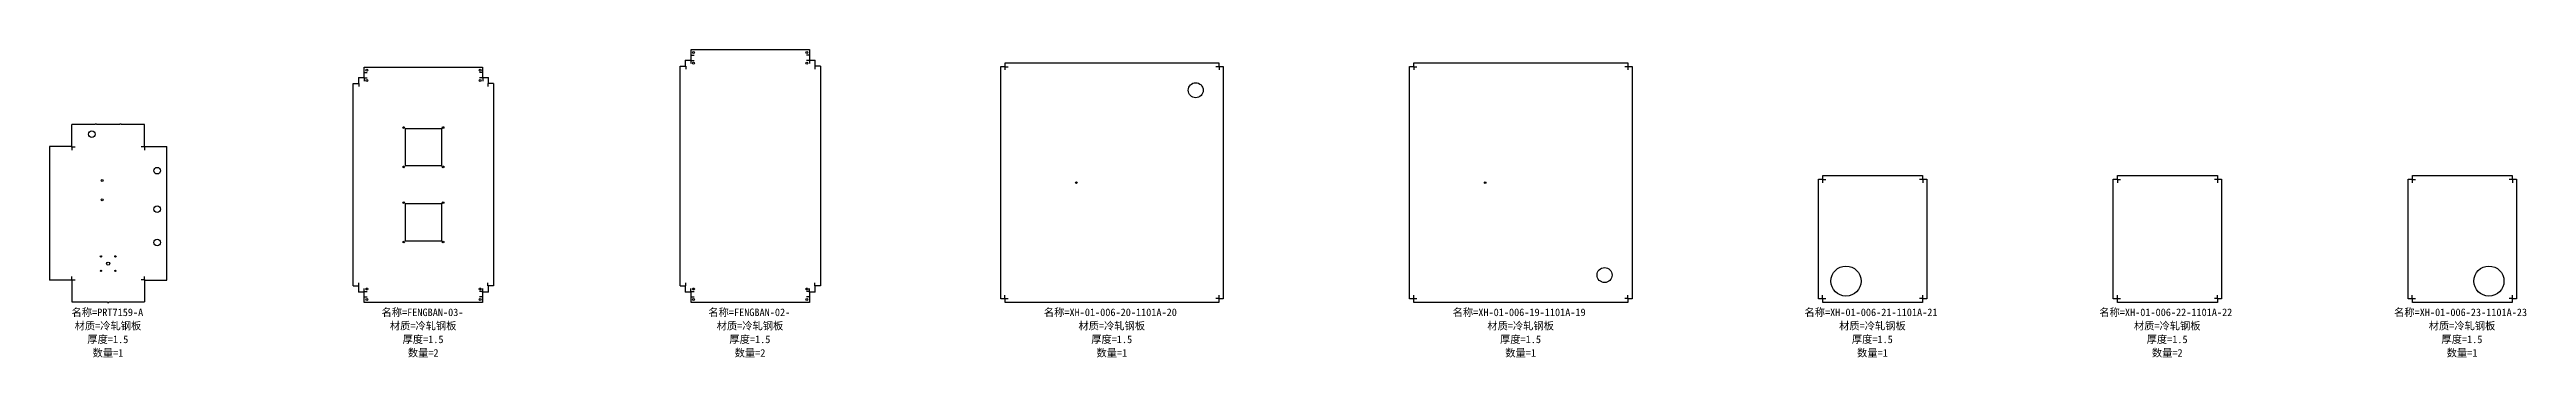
# Model space of a CAD drawing. Header units: millimetres. Extents: x -235 to 9947, y -22183 to 842.
# Drawn here: x -195 to 8043, y -183 to 842 of the extents above; entities that cross this region are included whole.
import ezdxf

# ---------------------------------------------------------------- set-up
doc = ezdxf.new("R2010")
doc.units = ezdxf.units.MM
doc.layers.add('上折弯标线', color=6, linetype='Continuous')
doc.layers.add('零件信息', color=131, linetype='Continuous')
doc.styles.add('SLDTEXTSTYLE1', font='', dxfattribs={"bigfont": 'bigfont'})
doc.styles.get('SLDTEXTSTYLE1').set_extended_font_data('宋体')

msp = doc.modelspace()

# ---------------------------------------------------------------- texts
at = {"layer": '零件信息', "char_height": 25, "attachment_point": 2, "style": 'SLDTEXTSTYLE1'}
for s, insert in [('名称=PRT7159-A', (-2.6, -20)), ('材质=冷轧钢板', (-0.8, -65)), ('名称=FENGBAN-03-', (1045.4, -20)), ('材质=冷轧钢板', (1047.7, -65)), ('名称=FENGBAN-02-', (2132.4, -20)), ('材质=冷轧钢板', (2134.7, -65)), ('名称=XH-01-006-20-1101A-20', (3333.3, -20)), ('材质=冷轧钢板', (3338, -65)), ('名称=XH-01-006-19-1101A-19', (4693, -20)), ('材质=冷轧钢板', (4697.8, -65)), ('名称=XH-01-006-21-1101A-21', (5863.1, -20)), ('材质=冷轧钢板', (5867.9, -65)), ('名称=XH-01-006-22-1101A-22', (6843.6, -20)), ('材质=冷轧钢板', (6848.4, -65)), ('名称=XH-01-006-23-1101A-23', (7824.1, -20)), ('材质=冷轧钢板', (7828.9, -65)), ('厚度=1.5', (-1.2, -110)), ('数量=1', (-0.7, -155)), ('厚度=1.5', (1047.3, -110)), ('数量=2', (1047.8, -155)), ('厚度=1.5', (2134.3, -110)), ('数量=2', (2134.8, -155)), ('厚度=1.5', (3337.7, -110)), ('数量=1', (3338.2, -155)), ('厚度=1.5', (4697.4, -110)), ('数量=1', (4697.9, -155)), ('厚度=1.5', (5867.5, -110)), ('数量=1', (5868, -155)), ('厚度=1.5', (6848, -110)), ('数量=2', (6848.5, -155)), ('厚度=1.5', (7828.5, -110)), ('数量=1', (7829, -155))]:
    msp.add_mtext(s, dxfattribs=dict(at, insert=insert))

# ---------------------------------------------------------------- linework, layer by layer
at = {"color": 7, "linetype": 'Continuous', "lineweight": 25}
for p, q in [((1938.8, 805.3), (1938.8, 842)), ((1938.8, 842), (2332.2, 842)), ((2332.2, 842), (2332.2, 805.3)), ((832.5, 748.7), (832.5, 728.6)), ((832.5, 748.7), (850.9, 748.7)), ((850.9, 748.7), (850.9, 747.1)), ((850.9, 747.1), (851.6, 747.1)), ((851.6, 748.7), (851.6, 747.1)), ((851.6, 748.7), (851.7, 748.7)), ((851.7, 748.7), (851.7, 747)), ((851.7, 747), (851.8, 747)), ((851.8, 747), (851.8, 783.7)), ((851.8, 783.7), (1245.2, 783.7)), ((1245.2, 783.7), (1245.2, 747)), ((1245.2, 747), (1245.4, 747)), ((1245.4, 747), (1245.4, 748.7)), ((1245.4, 748.7), (1245.4, 748.7)), ((1245.4, 747.1), (1245.4, 748.7)), ((1245.4, 747.1), (1246.1, 747.1)), ((1246.1, 748.7), (1246.1, 747.1)), ((1246.1, 748.7), (1264.5, 748.7)), ((1264.5, 728.6), (1264.5, 748.7)), ((1902, 786.7), (1921.3, 786.7)), ((1902, 55.3), (1902, 786.7)), ((1919.5, 807), (1919.5, 786.9)), ((1919.5, 807), (1937.9, 807)), ((1921.3, 786.9), (1919.5, 786.9)), ((1921.3, 786.7), (1921.3, 786.9)), ((1937.9, 807), (1937.9, 805.4)), ((1937.9, 805.4), (1938.6, 805.4)), ((1938.6, 807), (1938.6, 805.4)), ((1938.6, 807), (1938.7, 807)), ((1938.7, 807), (1938.7, 805.3)), ((1938.7, 805.3), (1938.8, 805.3)), ((2332.2, 805.3), (2332.4, 805.3)), ((2332.4, 805.3), (2332.4, 807)), ((2332.4, 807), (2332.4, 807)), ((2332.4, 805.4), (2332.4, 807)), ((2332.4, 805.4), (2333.1, 805.4)), ((2333.1, 807), (2333.1, 805.4)), ((2333.1, 807), (2351.5, 807)), ((2351.5, 786.9), (2349.8, 786.9)), ((2349.8, 786.9), (2349.8, 786.7)), ((2369, 786.7), (2349.8, 786.7)), ((2351.5, 786.9), (2351.5, 807)), ((2369, 786.7), (2369, 55.3)), ((2969, 12.5), (2969, 785.5)), ((2969, 785.5), (2982.4, 785.5)), ((2982.4, 785.5), (2982.4, 783.9)), ((2982.4, 783.9), (2983.1, 783.9)), ((2983.1, 785.5), (2983.1, 783.9)), ((2983.1, 785.5), (2983.2, 785.5)), ((2983.2, 785.5), (2983.2, 783.8)), ((2983.2, 783.8), (2983.3, 783.8)), ((2983.3, 783.8), (2983.3, 798)), ((2983.3, 798), (3694.4, 798)), ((3694.4, 798), (3694.4, 783.8)), ((3694.4, 783.8), (3694.6, 783.8)), ((3694.6, 783.8), (3694.6, 785.5)), ((3694.6, 785.5), (3694.6, 785.5)), ((3694.6, 783.9), (3694.6, 785.5)), ((3694.6, 783.9), (3695.3, 783.9)), ((3695.3, 785.5), (3695.3, 783.9)), ((3695.3, 785.5), (3708.7, 785.5)), ((3708.7, 785.5), (3708.7, 12.5)), ((4328.7, 12.5), (4328.7, 785.5)), ((4328.7, 785.5), (4342.1, 785.5)), ((4342.1, 785.5), (4342.1, 783.9)), ((4342.1, 783.9), (4342.8, 783.9)), ((4342.8, 785.5), (4342.8, 783.9)), ((4342.8, 785.5), (4342.9, 785.5)), ((4342.9, 785.5), (4342.9, 783.8)), ((4342.9, 783.8), (4343, 783.8)), ((4343, 783.8), (4343, 798)), ((4343, 798), (5054.1, 798)), ((5054.1, 798), (5054.1, 783.8)), ((5054.1, 783.8), (5054.3, 783.8)), ((5054.3, 783.8), (5054.3, 785.5)), ((5054.3, 785.5), (5054.3, 785.5)), ((5054.3, 783.9), (5054.3, 785.5)), ((5054.3, 783.9), (5055, 783.9)), ((5055, 785.5), (5055, 783.9)), ((5055, 785.5), (5068.4, 785.5)), ((5068.4, 785.5), (5068.4, 12.5)), ((815, 55.3), (815, 728.4)), ((815, 728.4), (834.3, 728.4)), ((834.3, 728.6), (832.5, 728.6)), ((834.3, 728.4), (834.3, 728.6)), ((1264.5, 728.6), (1262.8, 728.6)), ((1262.8, 728.6), (1262.8, 728.4)), ((1282, 728.4), (1262.8, 728.4)), ((1282, 728.4), (1282, 55.3)), ((-120.9, 519.5), (-120.9, 592)), ((-43.6, 592), (-120.9, 592)), ((-43.6, 594), (-43.6, 592)), ((-38.6, 594), (-43.6, 594)), ((-38.6, 592), (-38.6, 594)), ((38.6, 592), (-38.6, 592)), ((38.6, 594), (38.6, 592)), ((43.6, 594), (38.6, 594)), ((43.6, 592), (43.6, 594)), ((120.9, 592), (43.6, 592)), ((120.9, 519.5), (120.9, 592)), ((1109.8, 578.1), (987.3, 578.1)), ((987.3, 578.1), (987.3, 455.6)), ((1109.8, 455.6), (1109.8, 578.1)), ((-195, 519.5), (-195, 74.5)), ((-122.5, 519.5), (-195, 519.5)), ((-122.5, 519.5), (-122.5, 517)), ((-122.5, 517), (-120, 517)), ((-120, 519.5), (-120.9, 519.5)), ((-120, 517), (-120, 519.5)), ((120.9, 519.5), (120, 519.5)), ((120, 519.5), (120, 517)), ((120, 517), (122.5, 517)), ((122.5, 517), (122.5, 519.5)), ((122.5, 519.5), (195, 519.5)), ((195, 74.5), (195, 519.5)), ((987.3, 455.6), (1109.8, 455.6)), ((5702.7, 408.8), (5702.7, 423)), ((5702.7, 423), (6034.6, 423)), ((6034.6, 423), (6034.6, 408.8)), ((6683.2, 408.8), (6683.2, 423)), ((6683.2, 423), (7015.1, 423)), ((7015.1, 423), (7015.1, 408.8)), ((7663.7, 408.8), (7663.7, 423)), ((7663.7, 423), (7995.6, 423)), ((7995.6, 423), (7995.6, 408.8)), ((5688.4, 12.5), (5688.4, 410.5)), ((5688.4, 410.5), (5701.8, 410.5)), ((5701.8, 410.5), (5701.8, 408.9)), ((5701.8, 408.9), (5702.5, 408.9)), ((5702.5, 410.5), (5702.5, 408.9)), ((5702.5, 410.5), (5702.6, 410.5)), ((5702.6, 410.5), (5702.6, 408.8)), ((5702.6, 408.8), (5702.7, 408.8)), ((6034.6, 408.8), (6034.8, 408.8)), ((6034.8, 408.8), (6034.8, 410.5)), ((6034.8, 410.5), (6034.8, 410.5)), ((6034.8, 408.9), (6034.8, 410.5)), ((6034.8, 408.9), (6035.5, 408.9)), ((6035.5, 410.5), (6035.5, 408.9)), ((6035.5, 410.5), (6048.9, 410.5)), ((6048.9, 410.5), (6048.9, 12.5)), ((6668.9, 12.5), (6668.9, 410.5)), ((6668.9, 410.5), (6682.3, 410.5)), ((6682.3, 410.5), (6682.3, 408.9)), ((6682.3, 408.9), (6683, 408.9)), ((6683, 410.5), (6683, 408.9)), ((6683, 410.5), (6683.1, 410.5)), ((6683.1, 410.5), (6683.1, 408.8)), ((6683.1, 408.8), (6683.2, 408.8)), ((7015.1, 408.8), (7015.3, 408.8)), ((7015.3, 408.8), (7015.3, 410.5)), ((7015.3, 410.5), (7015.3, 410.5)), ((7015.3, 408.9), (7015.3, 410.5)), ((7015.3, 408.9), (7016, 408.9)), ((7016, 410.5), (7016, 408.9)), ((7016, 410.5), (7029.4, 410.5)), ((7029.4, 410.5), (7029.4, 12.5)), ((7649.4, 12.5), (7649.4, 410.5)), ((7649.4, 410.5), (7662.8, 410.5)), ((7662.8, 410.5), (7662.8, 408.9)), ((7662.8, 408.9), (7663.5, 408.9)), ((7663.5, 410.5), (7663.5, 408.9)), ((7663.5, 410.5), (7663.6, 410.5)), ((7663.6, 410.5), (7663.6, 408.8)), ((7663.6, 408.8), (7663.7, 408.8)), ((7995.6, 408.8), (7995.8, 408.8)), ((7995.8, 408.8), (7995.8, 410.5)), ((7995.8, 410.5), (7995.8, 410.5)), ((7995.8, 408.9), (7995.8, 410.5)), ((7995.8, 408.9), (7996.5, 408.9)), ((7996.5, 410.5), (7996.5, 408.9)), ((7996.5, 410.5), (8009.9, 410.5)), ((8009.9, 410.5), (8009.9, 12.5)), ((1109.8, 328.1), (987.3, 328.1)), ((987.3, 328.1), (987.3, 205.6)), ((1109.8, 205.6), (1109.8, 328.1)), ((987.3, 205.6), (1109.8, 205.6)), ((-122.5, 74.5), (-195, 74.5)), ((-120, 77), (-122.5, 77)), ((-122.5, 77), (-122.5, 74.5)), ((-120.9, 74.5), (-120.9, 2)), ((-120.9, 74.5), (-120, 74.5)), ((-120.9, 2), (-2.5, 2)), ((-120, 74.5), (-120, 77)), ((-2.5, 2), (-2.5, 0)), ((-2.5, 0), (2.5, 0)), ((2.5, 2), (120.9, 2)), ((2.5, 0), (2.5, 2)), ((122.5, 77), (120, 77)), ((120, 77), (120, 74.5)), ((120, 74.5), (120.9, 74.5)), ((120.9, 74.5), (120.9, 2)), ((122.5, 74.5), (122.5, 77)), ((122.5, 74.5), (195, 74.5)), ((815, 55.3), (834.3, 55.3)), ((832.5, 55.2), (832.5, 35)), ((832.5, 55.2), (834.3, 55.2)), ((850.9, 35), (832.5, 35)), ((834.3, 55.2), (834.3, 55.3)), ((851.6, 36.6), (850.9, 36.6)), ((850.9, 35), (850.9, 36.6)), ((851.6, 36.6), (851.6, 35)), ((851.6, 35), (851.7, 35)), ((851.8, 36.8), (851.7, 36.8)), ((851.7, 36.8), (851.7, 35)), ((851.8, 0), (851.8, 36.8)), ((1245.2, 0), (851.8, 0)), ((1245.4, 36.8), (1245.2, 36.8)), ((1245.2, 36.8), (1245.2, 0)), ((1245.4, 35), (1245.4, 36.8)), ((1246.1, 36.6), (1245.4, 36.6)), ((1245.4, 35), (1245.4, 36.6)), ((1245.4, 35), (1245.4, 35)), ((1246.1, 35), (1246.1, 36.6)), ((1264.5, 35), (1246.1, 35)), ((1282, 55.3), (1262.8, 55.3)), ((1262.8, 55.3), (1262.8, 55.2)), ((1262.8, 55.2), (1264.5, 55.2)), ((1264.5, 35), (1264.5, 55.2)), ((1902, 55.3), (1921.3, 55.3)), ((1919.5, 55.2), (1919.5, 35)), ((1919.5, 55.2), (1921.3, 55.2)), ((1937.9, 35), (1919.5, 35)), ((1921.3, 55.2), (1921.3, 55.3)), ((1938.6, 36.6), (1937.9, 36.6)), ((1937.9, 35), (1937.9, 36.6)), ((1938.6, 36.6), (1938.6, 35)), ((1938.6, 35), (1938.7, 35)), ((1938.8, 36.8), (1938.7, 36.8)), ((1938.7, 36.8), (1938.7, 35)), ((1938.8, 0), (1938.8, 36.8)), ((2332.2, 0), (1938.8, 0)), ((2332.4, 36.8), (2332.2, 36.8)), ((2332.2, 36.8), (2332.2, 0)), ((2332.4, 35), (2332.4, 36.8)), ((2333.1, 36.6), (2332.4, 36.6)), ((2332.4, 35), (2332.4, 36.6)), ((2332.4, 35), (2332.4, 35)), ((2333.1, 35), (2333.1, 36.6)), ((2351.5, 35), (2333.1, 35)), ((2369, 55.3), (2349.8, 55.3)), ((2349.8, 55.3), (2349.8, 55.2)), ((2349.8, 55.2), (2351.5, 55.2)), ((2351.5, 35), (2351.5, 55.2)), ((2982.4, 12.5), (2969, 12.5)), ((2983.1, 14.1), (2982.4, 14.1)), ((2982.4, 12.5), (2982.4, 14.1)), ((2983.1, 14.1), (2983.1, 12.5)), ((2983.1, 12.5), (2983.2, 12.5)), ((2983.3, 14.3), (2983.2, 14.3)), ((2983.2, 14.3), (2983.2, 12.5)), ((2983.3, 0), (2983.3, 14.3)), ((3694.4, 0), (2983.3, 0)), ((3694.6, 14.3), (3694.4, 14.3)), ((3694.4, 14.3), (3694.4, 0)), ((3694.6, 12.5), (3694.6, 14.3)), ((3695.3, 14.1), (3694.6, 14.1)), ((3694.6, 12.5), (3694.6, 14.1)), ((3694.6, 12.5), (3694.6, 12.5)), ((3695.3, 12.5), (3695.3, 14.1)), ((3708.7, 12.5), (3695.3, 12.5)), ((4342.1, 12.5), (4328.7, 12.5)), ((4342.8, 14.1), (4342.1, 14.1)), ((4342.1, 12.5), (4342.1, 14.1)), ((4342.8, 14.1), (4342.8, 12.5)), ((4342.8, 12.5), (4342.9, 12.5)), ((4343, 14.3), (4342.9, 14.3)), ((4342.9, 14.3), (4342.9, 12.5)), ((4343, 0), (4343, 14.3)), ((5054.1, 0), (4343, 0)), ((5054.3, 14.3), (5054.1, 14.3)), ((5054.1, 14.3), (5054.1, 0)), ((5054.3, 12.5), (5054.3, 14.3)), ((5055, 14.1), (5054.3, 14.1)), ((5054.3, 12.5), (5054.3, 14.1)), ((5054.3, 12.5), (5054.3, 12.5)), ((5055, 12.5), (5055, 14.1)), ((5068.4, 12.5), (5055, 12.5)), ((5701.8, 12.5), (5688.4, 12.5)), ((5702.5, 14.1), (5701.8, 14.1)), ((5701.8, 12.5), (5701.8, 14.1)), ((5702.5, 14.1), (5702.5, 12.5)), ((5702.5, 12.5), (5702.6, 12.5)), ((5702.7, 14.3), (5702.6, 14.3)), ((5702.6, 14.3), (5702.6, 12.5)), ((5702.7, 0), (5702.7, 14.3)), ((6034.6, 0), (5702.7, 0)), ((6034.8, 14.3), (6034.6, 14.3)), ((6034.6, 14.3), (6034.6, 0)), ((6034.8, 12.5), (6034.8, 14.3)), ((6035.5, 14.1), (6034.8, 14.1)), ((6034.8, 12.5), (6034.8, 14.1)), ((6034.8, 12.5), (6034.8, 12.5)), ((6035.5, 12.5), (6035.5, 14.1)), ((6048.9, 12.5), (6035.5, 12.5)), ((6682.3, 12.5), (6668.9, 12.5)), ((6683, 14.1), (6682.3, 14.1)), ((6682.3, 12.5), (6682.3, 14.1)), ((6683, 14.1), (6683, 12.5)), ((6683, 12.5), (6683.1, 12.5)), ((6683.2, 14.3), (6683.1, 14.3)), ((6683.1, 14.3), (6683.1, 12.5)), ((6683.2, 0), (6683.2, 14.3)), ((7015.1, 0), (6683.2, 0)), ((7015.3, 14.3), (7015.1, 14.3)), ((7015.1, 14.3), (7015.1, 0)), ((7015.3, 12.5), (7015.3, 14.3)), ((7016, 14.1), (7015.3, 14.1)), ((7015.3, 12.5), (7015.3, 14.1)), ((7015.3, 12.5), (7015.3, 12.5)), ((7016, 12.5), (7016, 14.1)), ((7029.4, 12.5), (7016, 12.5)), ((7662.8, 12.5), (7649.4, 12.5)), ((7663.5, 14.1), (7662.8, 14.1)), ((7662.8, 12.5), (7662.8, 14.1)), ((7663.5, 14.1), (7663.5, 12.5)), ((7663.5, 12.5), (7663.6, 12.5)), ((7663.7, 14.3), (7663.6, 14.3)), ((7663.6, 14.3), (7663.6, 12.5)), ((7663.7, 0), (7663.7, 14.3)), ((7995.6, 0), (7663.7, 0)), ((7995.8, 14.3), (7995.6, 14.3)), ((7995.6, 14.3), (7995.6, 0)), ((7995.8, 12.5), (7995.8, 14.3)), ((7996.5, 14.1), (7995.8, 14.1)), ((7995.8, 12.5), (7995.8, 14.1)), ((7995.8, 12.5), (7995.8, 12.5)), ((7996.5, 12.5), (7996.5, 14.1)), ((8009.9, 12.5), (7996.5, 12.5))]:
    msp.add_line(p, q, dxfattribs=at)
for centre, radius in [((1947, 832), 3.25), ((2324, 832), 3.25), ((860, 773.7), 3.25), ((860, 738.7), 3.25), ((1237, 773.7), 3.25), ((1237, 738.7), 3.25), ((1947, 797), 3.25), ((2324, 797), 3.25), ((3617.2, 706.5), 25), ((983, 582.4), 2.75), ((1114, 582.4), 2.75), ((-54, 560), 11), ((163, 438.8), 11), ((983, 451.4), 2.75), ((1114, 451.4), 2.75), ((-20, 406), 3.4), ((-20, 342), 3.4), ((983, 332.4), 2.75), ((1114, 332.4), 2.75), ((3220.2, 399), 2.6), ((4579.9, 399), 2.6), ((163, 310.8), 11), ((163, 199.8), 11), ((983, 201.4), 2.75), ((1114, 201.4), 2.75), ((-24, 153.5), 2.25), ((-24, 105.5), 2.25), ((0, 129.5), 5.25), ((24, 153.5), 2.25), ((24, 105.5), 2.25), ((4976.9, 91.5), 25), ((5779.9, 71.5), 50), ((7918.4, 71.5), 50), ((860, 45), 3.25), ((860, 10), 3.25), ((1237, 45), 3.25), ((1237, 10), 3.25), ((1947, 45), 3.25), ((1947, 10), 3.25), ((2324, 45), 3.25), ((2324, 10), 3.25)]:
    msp.add_circle(centre, radius, dxfattribs=at)
at = {"layer": '上折弯标线'}
for p, q in [((851.3, 747.1), (851.3, 737.1)), ((851.8, 765), (861.8, 765)), ((851.8, 747.5), (861.8, 747.5)), ((1245.2, 765), (1235.2, 765)), ((1245.2, 747.5), (1235.2, 747.5)), ((1245.8, 747.1), (1245.8, 737.1)), ((1920.8, 786.7), (1920.8, 776.7)), ((1938.3, 805.4), (1938.3, 795.4)), ((1938.8, 823.3), (1948.8, 823.3)), ((1938.8, 805.8), (1948.8, 805.8)), ((2332.2, 823.3), (2322.2, 823.3)), ((2332.2, 805.8), (2322.2, 805.8)), ((2332.8, 805.4), (2332.8, 795.4)), ((2350.3, 786.7), (2350.3, 776.7)), ((2982.8, 783.9), (2982.8, 773.9)), ((2983.3, 784.3), (2993.3, 784.3)), ((3694.4, 784.3), (3684.4, 784.3)), ((3695, 783.9), (3695, 773.9)), ((4342.5, 783.9), (4342.5, 773.9)), ((4343, 784.3), (4353, 784.3)), ((5054.1, 784.3), (5044.1, 784.3)), ((5054.7, 783.9), (5054.7, 773.9)), ((833.8, 728.4), (833.8, 718.4)), ((1263.3, 728.4), (1263.3, 718.4)), ((-121.2, 517), (-121.2, 507)), ((-120, 518.3), (-110, 518.3)), ((120, 518.3), (110, 518.3)), ((121.2, 517), (121.2, 507)), ((5702.2, 408.9), (5702.2, 398.9)), ((5702.7, 409.3), (5712.7, 409.3)), ((6034.6, 409.3), (6024.6, 409.3)), ((6035.2, 408.9), (6035.2, 398.9)), ((6682.7, 408.9), (6682.7, 398.9)), ((6683.2, 409.3), (6693.2, 409.3)), ((7015.1, 409.3), (7005.1, 409.3)), ((7015.7, 408.9), (7015.7, 398.9)), ((7663.2, 408.9), (7663.2, 398.9)), ((7663.7, 409.3), (7673.7, 409.3)), ((7995.6, 409.3), (7985.6, 409.3)), ((7996.2, 408.9), (7996.2, 398.9)), ((-121.2, 77), (-121.2, 87)), ((121.2, 77), (121.2, 87)), ((-120, 75.8), (-110, 75.8)), ((120, 75.8), (110, 75.8)), ((833.8, 55.3), (833.8, 65.3)), ((851.3, 36.6), (851.3, 46.6)), ((851.8, 36.3), (861.8, 36.3)), ((851.8, 18.8), (861.8, 18.8)), ((1245.2, 36.3), (1235.2, 36.3)), ((1245.2, 18.8), (1235.2, 18.8)), ((1245.8, 36.6), (1245.8, 46.6)), ((1263.3, 55.3), (1263.3, 65.3)), ((1920.8, 55.3), (1920.8, 65.3)), ((1938.3, 36.6), (1938.3, 46.6)), ((1938.8, 36.3), (1948.8, 36.3)), ((1938.8, 18.8), (1948.8, 18.8)), ((2332.2, 36.3), (2322.2, 36.3)), ((2332.2, 18.8), (2322.2, 18.8)), ((2332.8, 36.6), (2332.8, 46.6)), ((2350.3, 55.3), (2350.3, 65.3)), ((2982.8, 14.1), (2982.8, 24.1)), ((2983.3, 13.8), (2993.3, 13.8)), ((3694.4, 13.8), (3684.4, 13.8)), ((3695, 14.1), (3695, 24.1)), ((4342.5, 14.1), (4342.5, 24.1)), ((4343, 13.8), (4353, 13.8)), ((5054.1, 13.8), (5044.1, 13.8)), ((5054.7, 14.1), (5054.7, 24.1)), ((5702.2, 14.1), (5702.2, 24.1)), ((5702.7, 13.8), (5712.7, 13.8)), ((6034.6, 13.8), (6024.6, 13.8)), ((6035.2, 14.1), (6035.2, 24.1)), ((6682.7, 14.1), (6682.7, 24.1)), ((6683.2, 13.8), (6693.2, 13.8)), ((7015.1, 13.8), (7005.1, 13.8)), ((7015.7, 14.1), (7015.7, 24.1)), ((7663.2, 14.1), (7663.2, 24.1)), ((7663.7, 13.8), (7673.7, 13.8)), ((7995.6, 13.8), (7985.6, 13.8)), ((7996.2, 14.1), (7996.2, 24.1))]:
    msp.add_line(p, q, dxfattribs=at)

msp.set_redraw_order([(e.dxf.handle, doc.entitydb.next_handle()) for e in msp.query("TEXT MTEXT ATTDEF DIMENSION ARC_DIMENSION")])  # texts and dimensions are drawn at this point

doc.saveas('drawing.dxf')
